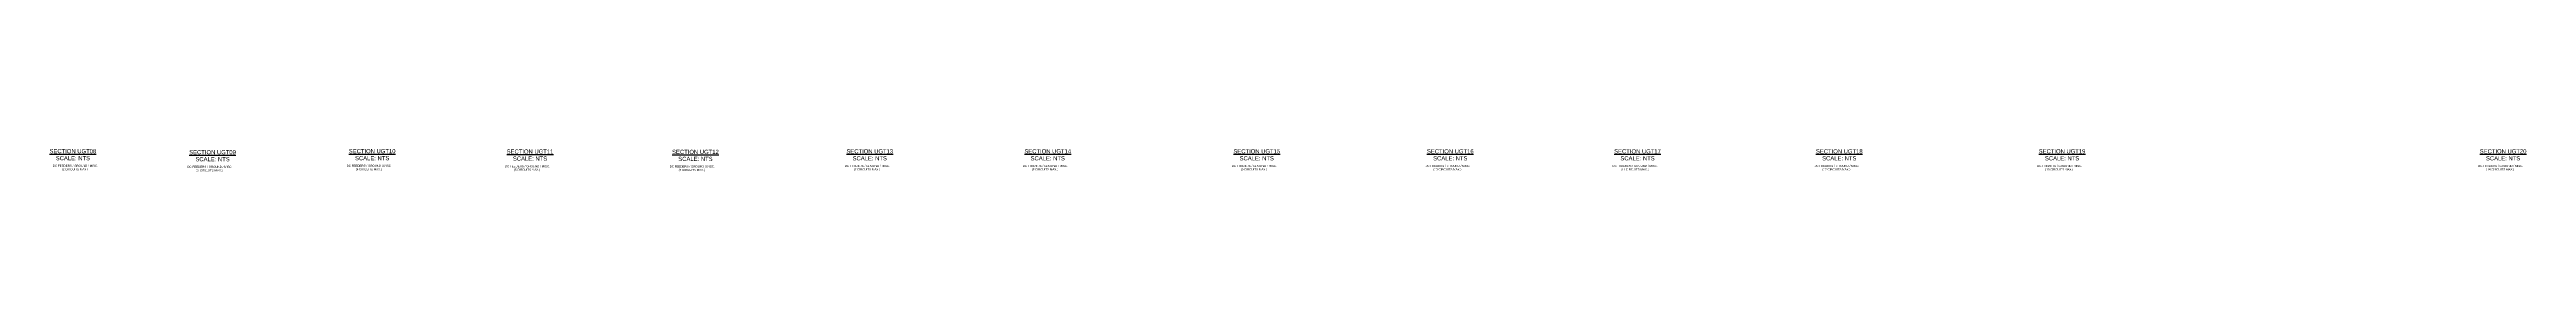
# Model space of a CAD drawing. Header units: feet. Extents: x -21 to 1000, y -35 to 71.
# Drawn here: x 810.8 to 928.5, y 41.5 to 42.6 of the extents above; entities that cross this region are included whole.
import ezdxf

# ---------------------------------------------------------------- set-up
doc = ezdxf.new("R2010")
doc.units = ezdxf.units.FT
doc.header["$MEASUREMENT"] = 0
doc.layers.add('G-ANNO-TEXT', color=1, linetype='Continuous')
doc.layers.add('X-SES2-TREN_SECT$0$G-TEXT', color=7, linetype='Continuous')
doc.styles.add('NEI-A', font='arial.ttf')

msp = doc.modelspace()

# ---------------------------------------------------------------- texts
at = {"layer": 'G-ANNO-TEXT', "char_height": 0.2, "attachment_point": 5, "style": 'NEI-A'}
for s, width, insert in [('{\\LSECTION UGT08\\P\\l\\C7;SCALE: NTS}', 2.761708731, (811.8956517, 42.3377625)), ('{\\LSECTION UGT09\\P\\l\\C7;SCALE: NTS}', 2.761708731, (818.5361708, 42.2886874)), ('{\\LSECTION UGT10\\P\\l\\C7;SCALE: NTS}', 5.832687783, (826.1240135, 42.3377348)), ('{\\LSECTION UGT11\\P\\l\\C7;SCALE: NTS}', 5.832687783, (833.6297579, 42.3177173)), ('{\\LSECTION UGT12\\P\\l\\C7;SCALE: NTS}', 5.832687783, (841.4939574, 42.304395)), ('{\\LSECTION UGT13\\P\\l\\C7;SCALE: NTS}', 5.832687783, (849.7826658, 42.3319779)), ('{\\LSECTION UGT14\\P\\l\\C7;SCALE: NTS}', 5.832687783, (858.2442375, 42.3319779)), ('{\\LSECTION UGT15\\P\\l\\C7;SCALE: NTS}', 5.832687783, (868.1814909, 42.3319779)), ('{\\LSECTION UGT16\\P\\l\\C7;SCALE: NTS}', 5.832687783, (877.3825421, 42.3319779)), ('{\\LSECTION UGT17\\P\\l\\C7;SCALE: NTS}', 5.832687783, (886.2847789, 42.3319779)), ('{\\LSECTION UGT18\\P\\l\\C7;SCALE: NTS}', 5.832687783, (895.8767925, 42.3319779)), ('{\\LSECTION UGT19\\P\\l\\C7;SCALE: NTS}', 5.832687783, (906.4692013, 42.3319779)), ('{\\LSECTION UGT20\\P\\l\\C7;SCALE: NTS}', 5.832687783, (927.4377021, 42.3319779))]:
    msp.add_mtext_dynamic_manual_height_columns(s, width=width, gutter_width=0.546875, heights=[0], dxfattribs=dict(at, insert=insert))
at = {"layer": 'X-SES2-TREN_SECT$0$G-TEXT', "char_height": 0.1, "attachment_point": 5, "style": 'NEI-A'}
for s, insert in [(' DC FEEDERS / GROUND / MISC.\\P(2 CIRCUITS MAX.)', (811.9929618, 41.7093868)), (' DC FEEDERS / GROUND / MISC.\\P(3 CIRCUITS MAX.)', (818.3900022, 41.6603117)), (' DC FEEDERS / GROUND / MISC.\\P(4 CIRCUITS MAX.)', (825.9640434, 41.7093592)), (' DC FEEDERS / GROUND / MISC.\\P(5 CIRCUITS MAX.)', (833.4835257, 41.6893416)), (' DC FEEDERS / GROUND / MISC.\\P(6 CIRCUITS MAX.)', (841.3201182, 41.6760194)), (' DC FEEDERS / GROUND / MISC.\\P(7 CIRCUITS MAX.)', (849.6464259, 41.7036022)), (' DC FEEDERS / GROUND / MISC.\\P(8 CIRCUITS MAX.)', (858.1079976, 41.7036022)), (' DC FEEDERS / GROUND / MISC.\\P(9 CIRCUITS MAX.)', (868.045251, 41.7036022)), (' DC FEEDERS / GROUND / MISC.\\P(10 CIRCUITS MAX.)', (877.2463022, 41.7036022)), (' DC FEEDERS / GROUND / MISC.\\P(11 CIRCUITS MAX.)', (886.148539, 41.7036022)), (' DC FEEDERS / GROUND / MISC.\\P(12 CIRCUITS MAX.)', (895.7405526, 41.7036022)), (' DC FEEDERS / GROUND / MISC.\\P(13 CIRCUITS MAX.)', (906.3329614, 41.7036022)), (' DC FEEDERS / GROUND / MISC.\\P(14 CIRCUITS MAX.)', (927.3014622, 41.7036022))]:
    msp.add_mtext_dynamic_manual_height_columns(s, width=5.021927083, gutter_width=0.546875, heights=[0], dxfattribs=dict(at, insert=insert))

doc.saveas('drawing.dxf')
